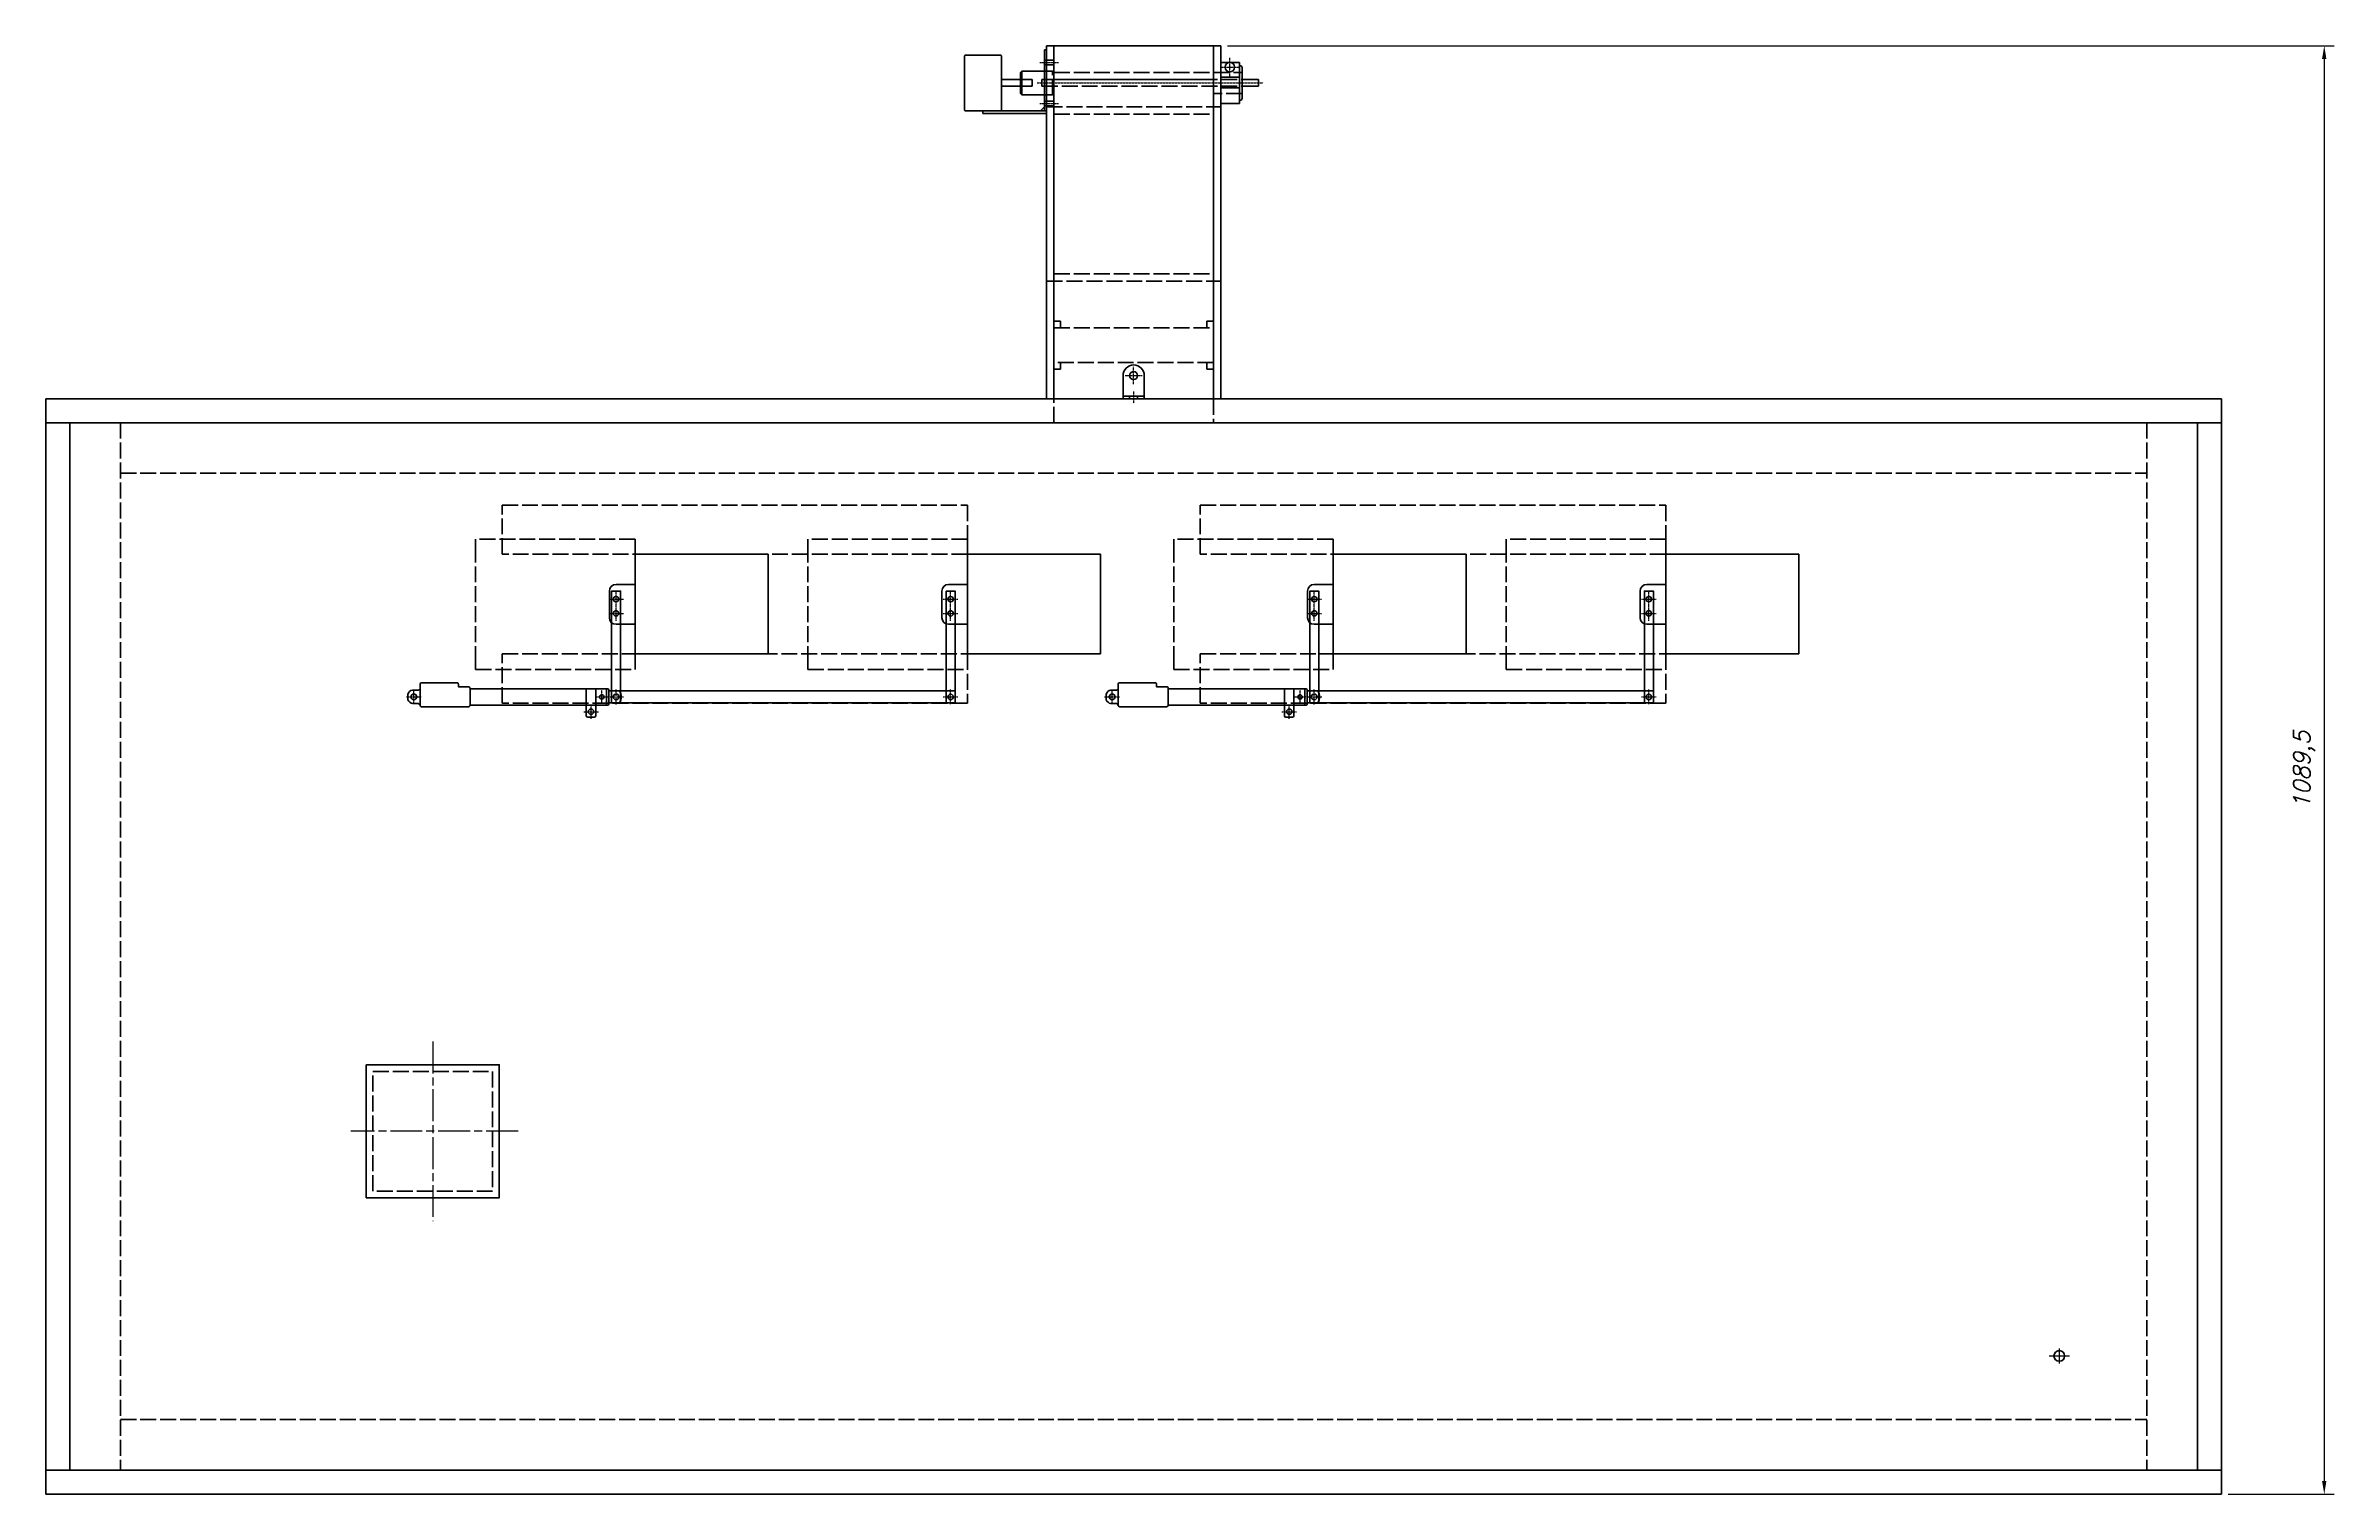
# Model space of a CAD drawing. Header units: millimetres. Extents: x 31 to 13852, y -4936 to 4514.
# Drawn here: x 7032 to 8753, y -66 to 1023 of the extents above; entities that cross this region are included whole.
import ezdxf

# ---------------------------------------------------------------- set-up
doc = ezdxf.new("R2010")
doc.units = ezdxf.units.MM
for name, pattern in [('ACAD_ISO02W100', [15, 12, -3]), ('ACAD_ISO08W100', [36, 24, -3, 6, -3]), ('CENTER2', [1.125, 0.75, -0.125, 0.125, -0.125])]:
    doc.linetypes.add(name, pattern=pattern)
for name, color, linetype, lineweight in [('ACABADO', 7, 'Continuous', 50), ('EJES', 1, 'ACAD_ISO08W100', 25), ('OCULTA', 3, 'ACAD_ISO02W100', 35), ('TEXTO', 1, 'Continuous', 35)]:
    doc.layers.add(name, color=color, linetype=linetype, lineweight=lineweight)
doc.styles.add('NORMAL', font='romans.shx', dxfattribs={"oblique": 15})
doc.dimstyles.new('ISO-25 (1-2)', dxfattribs={"dimtxt": 2.5, "dimasz": 2, "dimexe": 1.5, "dimexo": 1, "dimgap": 1.5, "dimtad": 1, "dimdec": 1, "dimtxsty": 'NORMAL', "dimcen": 0, "dimclrd": 6, "dimclre": 6, "dimclrt": 256, "dimadec": 0, "dimazin": 0, "dimtfac": 1, "dimtdec": 1, "dimtmove": 0, "dimatfit": 3, "dimfxl": 1, "dimlwd": 25, "dimlwe": 25, "dimarcsym": 0})

# ---------------------------------------------------------------- blocks, each defined once
blk = doc.blocks.new('*U10')
at = {"layer": 'EJES', "color": 0, "linetype": 'CENTER2', "transparency": 16777216}
for p, q in [((-5.6, 0), (-0.4, 0)), ((0, 0.4), (0, 5.6)), ((0.4, 0), (5.6, 0)), ((0, -5.6), (0, -0.4))]:
    blk.add_line(p, q, dxfattribs=at)
at = {"layer": 'EJES', "color": 0, "linetype": 'Continuous', "transparency": 16777216}
for p, q in [((-0.2, 0), (0.2, 0)), ((0, -0.2), (0, 0.2))]:
    blk.add_line(p, q, dxfattribs=at)
blk = doc.blocks.new('*U11')
at = {"layer": 'EJES', "color": 0, "linetype": 'CENTER2', "transparency": 16777216}
for p, q in [((-5.5, 0), (-0.4, 0)), ((0, 0.4), (0, 5.5)), ((0.4, 0), (5.5, 0)), ((0, -5.5), (0, -0.4))]:
    blk.add_line(p, q, dxfattribs=at)
at = {"layer": 'EJES', "color": 0, "linetype": 'Continuous', "transparency": 16777216}
for p, q in [((-0.2, 0), (0.2, 0)), ((0, -0.2), (0, 0.2))]:
    blk.add_line(p, q, dxfattribs=at)
blk = doc.blocks.new('*U12')
at = {"layer": 'EJES', "color": 0, "linetype": 'CENTER2', "transparency": 16777216}
for p, q in [((-5.1, 0), (-0.3, 0)), ((0, 0.3), (0, 5.1)), ((0.3, 0), (5.1, 0)), ((0, -5.1), (0, -0.3))]:
    blk.add_line(p, q, dxfattribs=at)
at = {"layer": 'EJES', "color": 0, "linetype": 'Continuous', "transparency": 16777216}
for p, q in [((-0.2, 0), (0.2, 0)), ((0, -0.2), (0, 0.2))]:
    blk.add_line(p, q, dxfattribs=at)
blk = doc.blocks.new('*U13')
at = {"layer": 'EJES', "color": 0, "linetype": 'CENTER2', "transparency": 16777216}
for p, q in [((-5.6, 0), (-0.8, 0)), ((0, 0.8), (0, 5.6)), ((0.8, 0), (5.6, 0)), ((0, -5.6), (0, -0.8))]:
    blk.add_line(p, q, dxfattribs=at)
at = {"layer": 'EJES', "color": 0, "linetype": 'Continuous', "transparency": 16777216}
for p, q in [((-0.4, 0), (0.4, 0)), ((0, -0.4), (0, 0.4))]:
    blk.add_line(p, q, dxfattribs=at)
blk = doc.blocks.new('LINEAL ACTUATOR 100 mm')
for p, q in [((125, -6.8), (125, 13.5)), ((132.1, 13.5), (132.1, -6.8)), ((131, -7.9), (126.1, -7.9))]:
    blk.add_line(p, q)
for points in [[(36.5, 15, -0.414214), (37.6, 13.9), (37.6, 1.1, -0.414214), (36.5, 0), (1.1, 0, -0.414214), (0, 1.1), (0, 16.9, -0.414214), (1.1, 18), (27.8, 18, -0.414214), (28.9, 16.9), (28.9, 15), (36.5, 15)], [(-1.4, 12.6), (-5.6, 12.6, 0.276904), (-9.1, 9.2), (-9.1, 5.2, 0.221109), (-5.6, 2.4), (-1.4, 2.4)], [(-1.4, 2.4), (-1.4, 2.4, -0.263959), (0, 1.3), (0, 13, -0.125426), (-1.4, 12.6)]]:
    blk.add_lwpolyline(points, format="xyb")
blk.add_lwpolyline([(140.2, 13.6), (37.6, 13.5), (37.6, 1.2), (140.2, 1.2)], close=True)
for points in [[(140.2, 13.5), (141, 13.5, -0.414214), (142.1, 12.4), (142.1, 2.3, -0.414214), (141, 1.2), (140.2, 1.2)], [(142.1, 2.9), (150, 2.9, 0.317191), (150, 12), (142.1, 12)]]:
    blk.add_lwpolyline(points, format="xyb", close=True)
for centre, radius in [((-4.6, 7.5), 2.12), ((136.7, 7.4), 1.64), ((147.4, 7.4), 2.12), ((128.6, -3.7), 2)]:
    blk.add_circle(centre, radius)
for centre, start, end in [((126.1, -6.8), 180, 270), ((131, -6.8), 270, 0)]:
    blk.add_arc(centre, 1.1, start, end)
at = {"layer": 'EJES', "linetype": 'CENTER2'}
for name, p in [('*U10', (-4.6, 7.5)), ('*U11', (128.6, -3.7)), ('*U12', (136.7, 7.4)), ('*U13', (147.4, 7.4))]:
    blk.add_blockref(name, p, dxfattribs=at)
blk = doc.blocks.new('*U119')
at = {"layer": 'EJES', "color": 0, "linetype": 'CENTER2', "transparency": 16777216}
for p, q in [((-5.5, 0), (-0.4, 0)), ((0, 0.4), (0, 5.5)), ((0.4, 0), (5.5, 0)), ((0, -5.5), (0, -0.4))]:
    blk.add_line(p, q, dxfattribs=at)
at = {"layer": 'EJES', "color": 0, "linetype": 'Continuous', "transparency": 16777216}
for p, q in [((-0.2, 0), (0.2, 0)), ((0, -0.2), (0, 0.2))]:
    blk.add_line(p, q, dxfattribs=at)
blk = doc.blocks.new('*U120')
at = {"layer": 'EJES', "color": 0, "linetype": 'CENTER2', "transparency": 16777216}
for p, q in [((-5.5, 0), (-0.4, 0)), ((0, 0.4), (0, 5.5)), ((0.4, 0), (5.5, 0)), ((0, -5.5), (0, -0.4))]:
    blk.add_line(p, q, dxfattribs=at)
at = {"layer": 'EJES', "color": 0, "linetype": 'Continuous', "transparency": 16777216}
for p, q in [((-0.2, 0), (0.2, 0)), ((0, -0.2), (0, 0.2))]:
    blk.add_line(p, q, dxfattribs=at)
blk = doc.blocks.new('*U121')
at = {"layer": 'EJES', "color": 0, "linetype": 'CENTER2', "transparency": 16777216}
for p, q in [((-5.5, 0), (-0.4, 0)), ((0, 0.4), (0, 5.5)), ((0.4, 0), (5.5, 0)), ((0, -5.5), (0, -0.4))]:
    blk.add_line(p, q, dxfattribs=at)
at = {"layer": 'EJES', "color": 0, "linetype": 'Continuous', "transparency": 16777216}
for p, q in [((-0.2, 0), (0.2, 0)), ((0, -0.2), (0, 0.2))]:
    blk.add_line(p, q, dxfattribs=at)
blk = doc.blocks.new('*U122')
at = {"layer": 'EJES', "color": 0, "linetype": 'CENTER2', "transparency": 16777216}
for p, q in [((-5.5, 0), (-0.4, 0)), ((0, 0.4), (0, 5.5)), ((0.4, 0), (5.5, 0)), ((0, -5.5), (0, -0.4))]:
    blk.add_line(p, q, dxfattribs=at)
at = {"layer": 'EJES', "color": 0, "linetype": 'Continuous', "transparency": 16777216}
for p, q in [((-0.2, 0), (0.2, 0)), ((0, -0.2), (0, 0.2))]:
    blk.add_line(p, q, dxfattribs=at)
blk = doc.blocks.new('*U123')
at = {"layer": 'EJES', "color": 0, "linetype": 'CENTER2', "transparency": 16777216}
for p, q in [((-5.5, 0), (-0.4, 0)), ((0, 0.4), (0, 5.5)), ((0.4, 0), (5.5, 0)), ((0, -5.5), (0, -0.4))]:
    blk.add_line(p, q, dxfattribs=at)
at = {"layer": 'EJES', "color": 0, "linetype": 'Continuous', "transparency": 16777216}
for p, q in [((-0.2, 0), (0.2, 0)), ((0, -0.2), (0, 0.2))]:
    blk.add_line(p, q, dxfattribs=at)
blk = doc.blocks.new('*U117')
at = {"layer": 'ACABADO'}
for p, q in [((120, 37.6), (120, 15.1)), ((120, 37.6), (220, 37.6)), ((220, 37.6), (220, -37.4)), ((370, 37.6), (370, 15.1)), ((370, 37.6), (470, 37.6)), ((470, 37.6), (470, -37.4)), ((100.7, 9.9), (100.7, -10.1)), ((105.7, 14.9), (120, 14.9)), ((120, -14.9), (120, 15)), ((350.7, 9.9), (350.7, -10.1)), ((355.7, 14.9), (370, 14.9)), ((370, -14.9), (370, 15)), ((105.7, -15.1), (120, -15.1)), ((120, -14.9), (120, -37.4)), ((355.7, -15.1), (370, -15.1)), ((370, -14.9), (370, -37.4)), ((220, -37.4), (120, -37.4)), ((470, -37.4), (370, -37.4))]:
    blk.add_line(p, q, dxfattribs=at)
for points in [[(102.4, -74.2), (109.1, -74.2), (109.1, 9.9), (102.4, 9.9)], [(354, -74.2), (360.7, -74.2), (360.7, 9.9), (354, 9.9)], [(102.4, -65.1), (360.7, -65.1), (360.7, -74.2), (102.4, -74.2)]]:
    blk.add_lwpolyline(points, close=True, dxfattribs=at)
for centre in [(105.7, 3.8), (357.3, 3.8), (105.7, -6.9), (357.3, -6.9), (357.3, -69.7)]:
    blk.add_circle(centre, 2, dxfattribs=at)
for centre, start, end in [((105.7, 9.9), 90, 180), ((355.7, 9.9), 90, 180), ((105.7, -10.1), 180, 270), ((355.7, -10.1), 180, 270)]:
    blk.add_arc(centre, 5, start, end, dxfattribs=at)
at = {"layer": 'OCULTA'}
for p, q in [((120, 49), (0, 49)), ((0, 49), (0, 43.5)), ((0, -43.5), (0, 43.5)), ((120, 43.5), (120, 49)), ((120, 43.5), (120, -43.5)), ((370, 49), (250, 49)), ((250, 49), (250, 43.5)), ((250, -43.5), (250, 43.5)), ((370, 43.5), (370, 49)), ((370, 43.5), (370, -43.5)), ((0, -43.5), (0, -49)), ((0, -49), (120, -49)), ((120, -49), (120, -43.5)), ((250, -43.5), (250, -49)), ((250, -49), (370, -49)), ((370, -49), (370, -43.5))]:
    blk.add_line(p, q, dxfattribs=at)
for points in [[(20, 74.6), (370, 74.6), (370, 37.6), (20, 37.6)], [(20, -37.4), (370, -37.4), (370, -74.4), (20, -74.4)]]:
    blk.add_lwpolyline(points, close=True, dxfattribs=at)
at = {"layer": 'ACABADO'}
blk.add_blockref('LINEAL ACTUATOR 100 mm', (-41.7, -77.1), dxfattribs=at)
at = {"layer": 'EJES', "linetype": 'CENTER2'}
for name, p in [('*U119', (105.7, 3.8)), ('*U121', (357.3, 3.8)), ('*U120', (105.7, -6.9)), ('*U122', (357.3, -6.9)), ('*U123', (357.3, -69.7))]:
    blk.add_blockref(name, p, dxfattribs=at)
blk = doc.blocks.new('*U118')
at = {"layer": 'EJES', "color": 0, "linetype": 'ByBlock', "lineweight": -2, "transparency": 16777216}
for p in [(0, 0), (525, 0)]:
    blk.add_blockref('*U117', p, dxfattribs=at)
blk = doc.blocks.new('Windows')
at = {"layer": 'EJES'}
blk.add_blockref('*U118', (4255.8, 603), dxfattribs=at)
blk = doc.blocks.new('*U157')
at = {"layer": 'EJES', "color": 0, "linetype": 'CENTER2', "transparency": 16777216}
blk.add_line((-7, 0), (7, 0), dxfattribs=at)
blk = doc.blocks.new('*U158')
at = {"layer": 'EJES', "color": 0, "linetype": 'CENTER2', "transparency": 16777216}
blk.add_line((-7, 0), (7, 0), dxfattribs=at)
blk = doc.blocks.new('*U161')
at = {"layer": 'EJES', "color": 0, "linetype": 'CENTER2', "transparency": 16777216}
blk.add_line((-78.8, 0), (91.1, 0), dxfattribs=at)
blk = doc.blocks.new('*U205')
at = {"layer": 'EJES', "color": 0, "linetype": 'CENTER2', "transparency": 16777216}
for p, q in [((-7.1, 0), (-0.7, 0)), ((0, 0.7), (0, 7.1)), ((0.7, 0), (7.1, 0)), ((0, -7.1), (0, -0.7))]:
    blk.add_line(p, q, dxfattribs=at)
at = {"layer": 'EJES', "color": 0, "linetype": 'Continuous', "transparency": 16777216}
for p, q in [((-0.4, 0), (0.4, 0)), ((0, -0.4), (0, 0.4))]:
    blk.add_line(p, q, dxfattribs=at)
blk = doc.blocks.new('*U206')
at = {"layer": 'EJES', "color": 0, "linetype": 'CENTER2', "transparency": 16777216}
blk.add_line((0, 4.5), (0, -4.5), dxfattribs=at)
blk = doc.blocks.new('*U207')
at = {"layer": 'EJES', "color": 0, "linetype": 'CENTER2', "transparency": 16777216}
for p, q in [((-6.5, 0), (-0.6, 0)), ((0, 0.6), (0, 6.5)), ((0.6, 0), (6.5, 0)), ((0, -6.5), (0, -0.6))]:
    blk.add_line(p, q, dxfattribs=at)
at = {"layer": 'EJES', "color": 0, "linetype": 'Continuous', "transparency": 16777216}
for p, q in [((-0.3, 0), (0.3, 0)), ((0, -0.3), (0, 0.3))]:
    blk.add_line(p, q, dxfattribs=at)
blk = doc.blocks.new('*D302')
at = {"layer": 'Defpoints', "color": 0, "transparency": 16777216}
for p in [(7915.9, 1023.1), (8668.4, -66.4), (8745.7, -66.4)]:
    blk.add_point(p, dxfattribs=at)
at = {"layer": 'TEXTO', "color": 6, "lineweight": 25, "transparency": 16777216}
for p, q in [((7920.9, 1023.1), (8753.2, 1023.1)), ((8745.7, 1013.1), (8745.7, -56.4)), ((8673.4, -66.4), (8753.2, -66.4))]:
    blk.add_line(p, q, dxfattribs=at)
at = {"layer": 'TEXTO', "color": 6, "transparency": 16777216}
for points in [[(8744, 1013.1), (8747.3, 1013.1), (8745.7, 1023.1)], [(8744, -56.4), (8747.3, -56.4), (8745.7, -66.4)]]:
    blk.add_solid(points, dxfattribs=at)
at = {"layer": 'TEXTO', "transparency": 16777216, "insert": (8730.7, 478.3), "char_height": 12.5, "attachment_point": 5, "rotation": 90, "style": 'NORMAL'}
blk.add_mtext('1089,5', dxfattribs=at)

msp = doc.modelspace()

# ---------------------------------------------------------------- linework, layer by layer
at = {"layer": 'ACABADO'}
for p, q in [((7749.71, 1016.08), (7724.59, 1016.08)), ((7784.94, 1020.08), (7783.44, 1020.08)), ((7783.44, 974.08), (7783.44, 1020.08)), ((7784.94, 757.58), (7784.94, 1023.08)), ((7915.94, 1023.08), (7784.94, 1023.08)), ((7784.94, 970.08), (7784.94, 1020.08)), ((7790.44, 757.58), (7790.44, 1023.08)), ((7910.44, 1023.08), (7910.44, 757.58)), ((7915.94, 1023.08), (7915.94, 757.58)), ((7723.15, 1014.65), (7723.15, 975.52)), ((7751.15, 975.52), (7751.15, 1014.65)), ((7766.44, 1004.08), (7765.44, 1003.08)), ((7765.44, 1003.08), (7765.44, 987.08)), ((7766.44, 1004.08), (7783.44, 1004.08)), ((7766.44, 986.08), (7766.44, 1004.08)), ((7783.44, 1008.83), (7783.44, 981.33)), ((7929.94, 1010.58), (7915.94, 1010.58)), ((7929.94, 999.35), (7915.94, 999.35)), ((7929.94, 982.08), (7929.94, 1010.58)), ((7930.5, 1008.08), (7929.94, 1008.08)), ((7931.94, 1006.65), (7931.94, 983.52)), ((7751.15, 997.58), (7765.44, 997.58)), ((7751.15, 992.58), (7751.15, 997.58)), ((7765.44, 992.58), (7751.15, 992.58)), ((7766.44, 986.08), (7765.44, 987.08)), ((7783.44, 986.08), (7766.44, 986.08)), ((7929.94, 991.32), (7915.94, 991.32)), ((7930.5, 982.08), (7929.94, 982.08)), ((7929.94, 982.08), (7929.94, 979.58)), ((7944.26, 997.58), (7931.94, 997.58)), ((7931.94, 992.58), (7944.26, 992.58)), ((7944.26, 992.58), (7944.26, 997.58)), ((7724.59, 974.08), (7749.71, 974.08)), ((7736.94, 974.08), (7784.94, 974.08)), ((7737.15, 974.08), (7737.15, 972.08)), ((7737.15, 972.08), (7784.94, 972.08)), ((7780.44, 974.08), (7783.44, 977.08)), ((7929.94, 979.58), (7915.94, 979.58)), ((8668.44, 757.58), (7032.44, 757.58)), ((7032.44, 757.58), (7032.44, -66.42)), ((7858.44, 759.58), (7842.44, 759.58)), ((8668.44, -66.42), (8668.44, 757.58)), ((7032.44, 739.58), (8668.44, 739.58)), ((7050.44, -48.42), (7050.44, 739.58)), ((8650.44, -48.42), (8650.44, 739.58)), ((7032.44, -48.42), (8668.44, -48.42)), ((7032.44, -66.42), (8668.44, -66.42))]:
    msp.add_line(p, q, dxfattribs=at)
msp.add_lwpolyline([(7850.44, 782.98), (7850.44, 782.98, -0.4142136), (7858.44, 774.98), (7858.44, 757.58), (7842.44, 757.58), (7842.44, 774.98, -0.4142136)], format="xyb", close=True, dxfattribs=at)
msp.add_lwpolyline([(7273.44, 256.58), (7373.44, 256.58), (7373.44, 156.58), (7273.44, 156.58)], close=True, dxfattribs=at)
for centre, radius in [((7922.76, 1006.99), 3.6), ((7850.44, 774.98), 3), ((8546.44, 37.58), 4)]:
    msp.add_circle(centre, radius, dxfattribs=at)
for centre, start, end in [((7724.59, 1014.65), 90, 180), ((7749.71, 1014.65), 0, 90), ((7930.5, 1006.65), 0, 90), ((7930.5, 983.52), 270, 0), ((7724.59, 975.52), 180, 270), ((7749.71, 975.52), 270, 0)]:
    msp.add_arc(centre, 1.44, start, end, dxfattribs=at)
at = {"layer": 'EJES'}
for p, q in [((7323.44, 274.15), (7323.44, 139.02)), ((7387.56, 206.58), (7261.87, 206.58)), ((8538.72, 37.58), (8554.15, 37.58)), ((8546.44, 43.27), (8546.44, 31.9))]:
    msp.add_line(p, q, dxfattribs=at)
at = {"layer": 'OCULTA'}
for p, q in [((7783.44, 1012.33), (7790.44, 1012.33)), ((7783.44, 1008.83), (7790.44, 1008.83)), ((7783.44, 1004.08), (7789.44, 1004.08)), ((7789.44, 1004.08), (7790.44, 1003.08)), ((7789.44, 986.08), (7789.44, 1004.08)), ((7790.44, 1003.08), (7910.44, 1003.08)), ((7790.44, 1003.08), (7790.44, 987.08)), ((7910.44, 1003.08), (7931.94, 1003.08)), ((7765.44, 997.58), (7774.15, 997.58)), ((7774.15, 992.58), (7765.44, 992.58)), ((7774.15, 992.58), (7774.15, 997.58)), ((7781.37, 997.58), (7781.37, 992.58)), ((7781.37, 997.58), (7931.94, 997.58)), ((7781.37, 992.58), (7931.94, 992.58)), ((7789.44, 986.08), (7783.44, 986.08)), ((7783.44, 981.33), (7790.44, 981.33)), ((7790.44, 987.08), (7789.44, 986.08)), ((7790.44, 997.58), (7910.44, 997.58)), ((7931.94, 987.08), (7910.44, 987.08)), ((7783.44, 977.83), (7790.44, 977.83)), ((7784.94, 977.08), (7915.94, 977.08)), ((7790.44, 971.58), (7910.44, 971.58)), ((7784.94, 846.08), (7915.94, 846.08)), ((7790.44, 851.58), (7910.44, 851.58)), ((7790.44, 815.93), (7795.44, 815.93)), ((7790.44, 810.93), (7910.44, 810.93)), ((7795.44, 815.93), (7795.44, 810.93)), ((7910.44, 815.93), (7905.44, 815.93)), ((7905.44, 815.93), (7905.44, 810.93)), ((7910.44, 784.93), (7790.44, 784.93)), ((7790.44, 779.93), (7795.44, 779.93)), ((7795.44, 779.93), (7795.44, 784.93)), ((7905.44, 779.93), (7905.44, 784.93)), ((7910.44, 779.93), (7905.44, 779.93)), ((7790.44, 739.58), (7790.44, 757.58)), ((7847.44, 759.58), (7847.44, 757.58)), ((7853.44, 759.58), (7853.44, 757.58)), ((7910.44, 757.58), (7910.44, 739.58)), ((7088.54, 739.58), (7088.54, -48.42)), ((8612.34, 739.58), (8612.34, -48.42)), ((7088.54, 701.48), (8612.34, 701.48)), ((7088.54, -10.32), (8612.34, -10.32))]:
    msp.add_line(p, q, dxfattribs=at)
msp.add_lwpolyline([(7278.44, 251.58), (7368.44, 251.58), (7368.44, 161.58), (7278.44, 161.58)], close=True, dxfattribs=at)

# ---------------------------------------------------------------- block references
at = {"layer": 'EJES', "linetype": 'CENTER2'}
for name, p in [('*U157', (7786.94, 1010.58)), ('*U205', (7922.76, 1006.99)), ('*U161', (7856.65, 995.08)), ('*U158', (7786.94, 979.58)), ('*U207', (7850.44, 774.98)), ('*U206', (7850.44, 758.58))]:
    msp.add_blockref(name, p, dxfattribs=at)
at = {"layer": 'TEXTO'}
msp.add_blockref('Windows', (3099.73, 0), dxfattribs=at)

# ---------------------------------------------------------------- dimensions: what is measured, and where the dimension line sits
dim = msp.add_linear_dim(base=(8745.68, -66.42), p1=(7915.94, 1023.08), p2=(8668.44, -66.42), angle=90, dimstyle='ISO-25 (1-2)', dxfattribs=at)
dim.commit()
dim.dimension.update_dxf_attribs({"geometry": '*D302', "text_midpoint": (8730.74, 478.33)})

doc.saveas('drawing.dxf')
